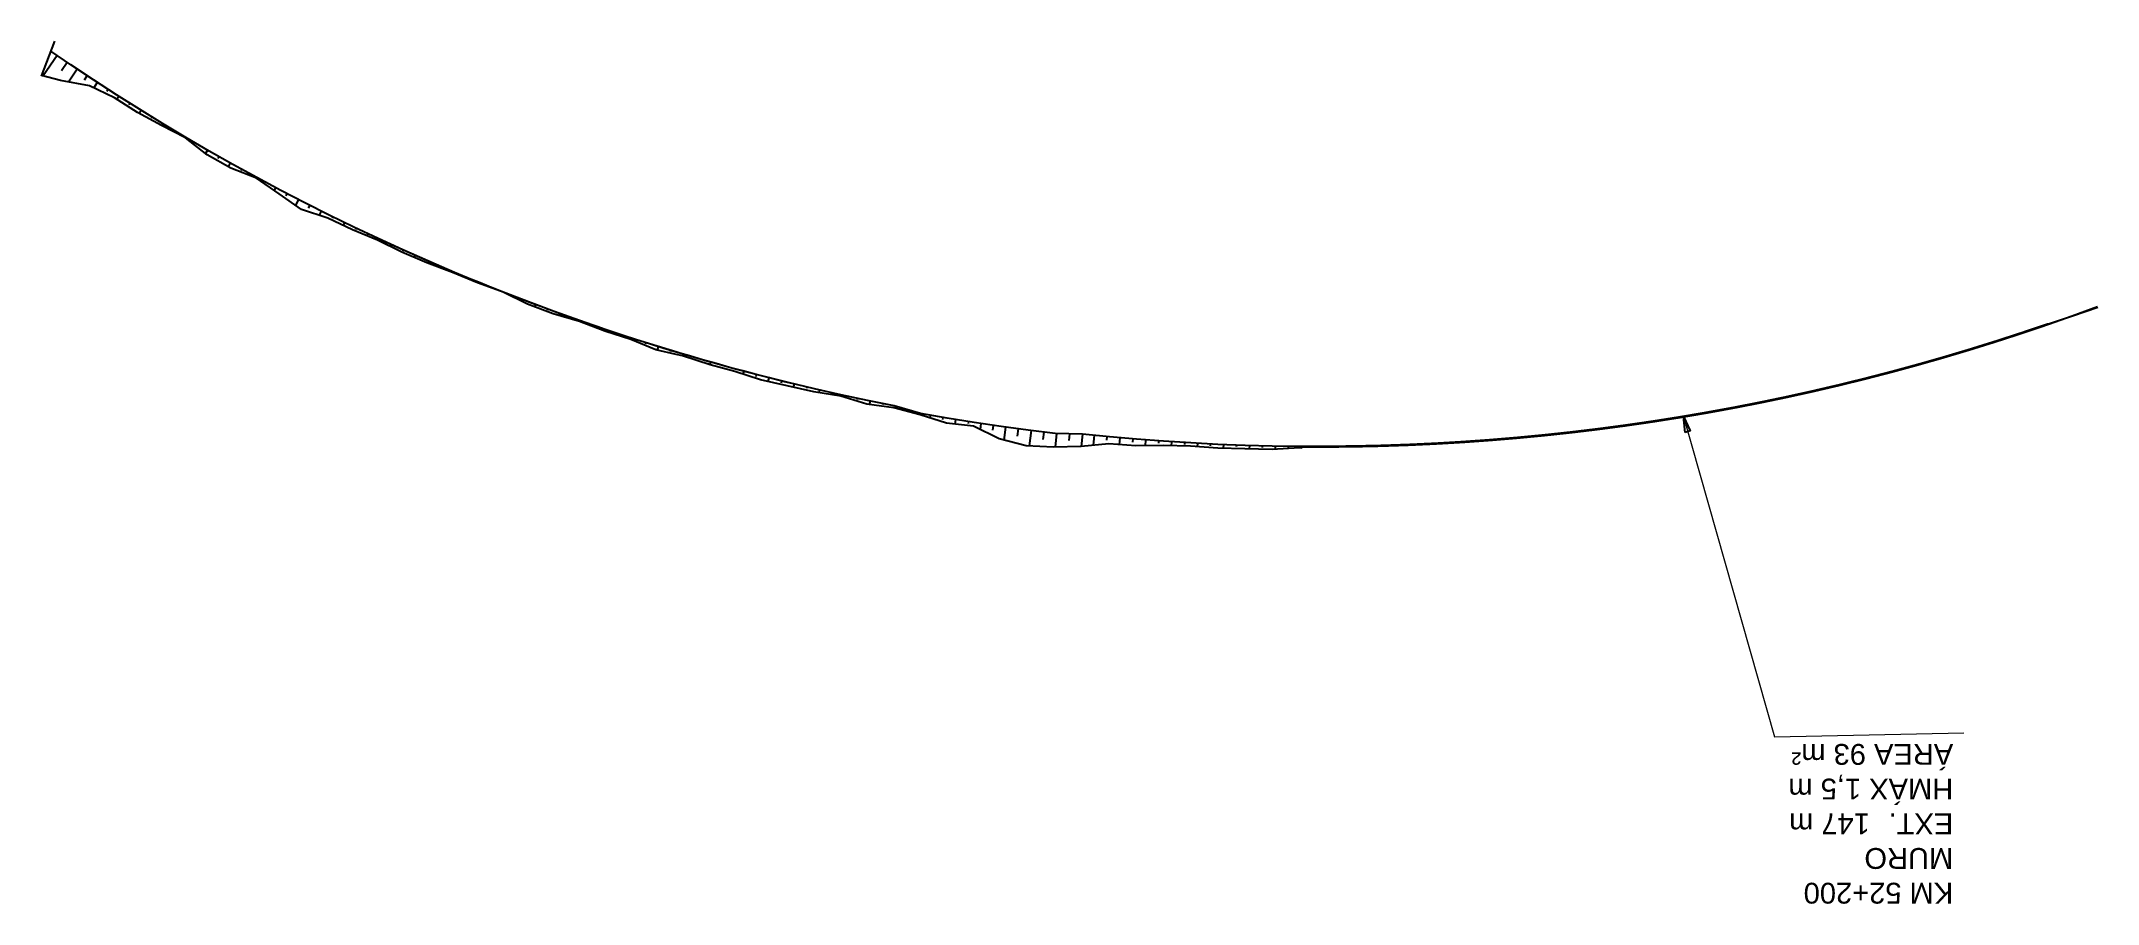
# Model space of a CAD drawing. Header units: metres. Extents: x 288738 to 324331, y 7399322 to 7465117.
# Drawn here: x 314610.4 to 315005.5, y 7431929.9 to 7432095.7 of the extents above; entities that cross this region are included whole.
import ezdxf

# ---------------------------------------------------------------- set-up
doc = ezdxf.new("R2010")
doc.units = ezdxf.units.M
doc.header["$LTSCALE"] = 10
for name, color, linetype in [('F-HZ-ATERRO-TALUDE', 110, 'Continuous'), ('F-HZ-CORREDOR', 7, 'Continuous'), ('F-HZ-CORREDOR-FEAT', 2, 'Continuous'), ('F-HZ-MUROS', 210, 'Continuous'), ('F-HZ-TALUDE', 2, 'Continuous')]:
    doc.layers.add(name, color=color, linetype=linetype)
doc.layers.add('U-HZ-TEXTO-MUROS', color=2, linetype='Continuous', lineweight=0)
doc.styles.add('ARIAL', font='arial.ttf')
doc.styles.add('DIM', font='arial.ttf', dxfattribs={"width": 0.8})
doc.dimstyles.new('U-1_2000', dxfattribs={"dimscale": 2, "dimtxt": 1.5, "dimasz": 0.75, "dimexe": 0.75, "dimexo": 0.75, "dimgap": 0.25, "dimtad": 1, "dimzin": 4, "dimtxsty": 'DIM', "dimblk": 'ARCHTICK', "dimcen": 0.7, "dimdle": 0.75, "dimclrd": 256, "dimclre": 256, "dimclrt": 256, "dimaunit": 1, "dimadec": 3, "dimazin": 2, "dimtfac": 1, "dimtofl": 0, "dimtmove": 0, "dimatfit": 3, "dimldrblk": 'CLOSEDBLANK', "dimfxl": 0, "dimtolj": 1, "dimtzin": 0, "dimlwd": -1, "dimlwe": -1, "dimarcsym": 0})

msp = doc.modelspace()

# ---------------------------------------------------------------- texts
at = {"layer": 'U-HZ-TEXTO-MUROS', "linetype": 'Continuous', "lineweight": -3, "insert": (314977.679, 7431960.715), "char_height": 4, "attachment_point": 7, "rotation": 179.99546, "style": 'ARIAL'}
msp.add_mtext('KM 52+200\\PMURO\\PEXT.^I147 m\\PHMÁX 1,5 m\\PÁREA 93 m²', dxfattribs=at)
msp.add_mtext('KM 52+200\\PMURO\\PEXT.^I147 m\\PHMÁX 1,5 m\\PÁREA 93 m²', dxfattribs=at)

# ---------------------------------------------------------------- blocks, each defined once
blk = doc.blocks.new('_ArchTick')
at = {"color": 0, "linetype": 'ByBlock', "const_width": 0.15}
blk.add_lwpolyline([(-0.5, -0.5), (0.5, 0.5)], dxfattribs=at)

# ---------------------------------------------------------------- linework, layer by layer
at = {"layer": 'F-HZ-ATERRO-TALUDE', "linetype": 'Continuous', "lineweight": -3}
for p, q in [((314689.112, 7432051.57), (314689.078, 7432051.488)), ((315002.462, 7432043.652), (315002.509, 7432043.52)), ((315004.813, 7432044.498), (315004.843, 7432044.415)), ((314995.96, 7432041.361), (314995.969, 7432041.336)), ((314997.749, 7432041.985), (314997.768, 7432041.931)), ((315000.109, 7432042.809), (315000.125, 7432042.762)), ((314852.438, 7432017.805), (314852.436, 7432017.585))]:
    msp.add_line(p, q, dxfattribs=at)
at = {"layer": 'F-HZ-CORREDOR', "color": 90, "linetype": 'Continuous', "lineweight": -3}
for p, q in [((314613.473, 7432092.962, 728.751), (314610.791, 7432089.054, 725.591)), ((314615.404, 7432091.641, 728.749), (314614.303, 7432090.018, 727.442)), ((314617.314, 7432090.355, 728.748), (314615.643, 7432087.863, 726.747)), ((314619.217, 7432089.087, 728.746), (314618.659, 7432088.246, 728.073)), ((314621.183, 7432087.789, 728.745), (314620.487, 7432086.727, 727.898)), ((314623.257, 7432086.443, 728.743), (314622.999, 7432086.045, 728.427)), ((314625.341, 7432085.099, 728.742), (314624.962, 7432084.505, 728.272)), ((314627.451, 7432083.766, 728.74), (314627.261, 7432083.464, 728.503)), ((314629.563, 7432082.437, 728.739), (314629.193, 7432081.842, 728.272)), ((314631.686, 7432081.131, 728.737), (314631.539, 7432080.893, 728.551)), ((314633.81, 7432079.826, 728.736), (314633.593, 7432079.468, 728.456)), ((314635.95, 7432078.546, 728.734), (314635.881, 7432078.431, 728.645)), ((314638.091, 7432077.265, 728.732), (314638.031, 7432077.164, 728.654)), ((314640.231, 7432076.018, 728.731), (314640.121, 7432075.83, 728.585)), ((314642.368, 7432074.775, 728.729), (314641.98, 7432074.101, 728.211)), ((314644.534, 7432073.544, 728.728), (314644.328, 7432073.182, 728.45)), ((314646.706, 7432072.316, 728.726), (314646.297, 7432071.586, 728.168)), ((314648.873, 7432071.116, 728.725), (314648.732, 7432070.86, 728.53)), ((314651.043, 7432069.924, 728.723), (314650.924, 7432069.705, 728.557)), ((314653.226, 7432068.746, 728.721), (314653.152, 7432068.608, 728.617)), ((314655.415, 7432067.577, 728.72), (314655.133, 7432067.046, 728.319)), ((314657.607, 7432066.425, 728.718), (314657.396, 7432066.022, 728.415)), ((314659.802, 7432065.288, 728.717), (314659.235, 7432064.186, 727.891)), ((314661.997, 7432064.164, 728.715), (314661.71, 7432063.599, 728.292)), ((314664.199, 7432063.057, 728.714), (314663.8, 7432062.259, 728.119)), ((314666.416, 7432061.952, 728.712), (314666.278, 7432061.671, 728.504)), ((314668.66, 7432060.858, 728.711), (314668.394, 7432060.311, 728.305)), ((314670.906, 7432059.769, 728.709), (314670.783, 7432059.513, 728.519)), ((314673.161, 7432058.703, 728.707), (314672.968, 7432058.295, 728.406)), ((314675.419, 7432057.64, 728.706), (314675.344, 7432057.479, 728.588)), ((314677.689, 7432056.6, 728.704), (314677.519, 7432056.229, 728.432)), ((314679.96, 7432055.562, 728.703), (314679.865, 7432055.352, 728.549)), ((314682.243, 7432054.55, 728.701), (314682.067, 7432054.154, 728.413)), ((314684.526, 7432053.538, 728.7), (314684.445, 7432053.352, 728.565)), ((314686.818, 7432052.553, 728.698), (314686.702, 7432052.283, 728.502)), ((314689.112, 7432051.57, 728.697), (314689.078, 7432051.488, 728.638)), ((314691.419, 7432050.609, 728.695), (314691.355, 7432050.454, 728.583)), ((314693.728, 7432049.652, 728.693), (314693.694, 7432049.569, 728.634)), ((314696.044, 7432048.717, 728.692), (314695.998, 7432048.604, 728.611)), ((314698.363, 7432047.789, 728.69), (314698.356, 7432047.77, 728.676)), ((314700.686, 7432046.882, 728.689), (314700.626, 7432046.729, 728.58)), ((314703.007, 7432045.985, 728.687), (314702.938, 7432045.805, 728.558)), ((314705.338, 7432045.104, 728.686), (314705.167, 7432044.646, 728.36)), ((314707.679, 7432044.233, 728.684), (314707.592, 7432044, 728.518)), ((314710.021, 7432043.377, 728.682), (314709.876, 7432042.977, 728.399)), ((314712.368, 7432042.536, 728.681), (314712.324, 7432042.413, 728.594)), ((314714.721, 7432041.705, 728.679), (314714.659, 7432041.527, 728.554)), ((314717.082, 7432040.891, 728.678), (314717.039, 7432040.766, 728.589)), ((314719.446, 7432040.086, 728.676), (314719.346, 7432039.787, 728.466)), ((314721.818, 7432039.301, 728.675), (314721.77, 7432039.158, 728.574)), ((314724.19, 7432038.522, 728.673), (314724.087, 7432038.206, 728.451)), ((314726.561, 7432037.769, 728.671), (314726.478, 7432037.507, 728.488)), ((314728.932, 7432037.019, 728.67), (314728.717, 7432036.326, 728.186)), ((314731.311, 7432036.292, 728.668), (314731.235, 7432036.04, 728.493)), ((314733.695, 7432035.571, 728.667), (314733.599, 7432035.249, 728.443)), ((314738.889, 7432033.49, 729.213), (314739.039, 7432034.019, 728.663)), ((314745.355, 7432032.288, 728.659), (314745.203, 7432031.719, 728.267)), ((314747.764, 7432031.651, 728.658), (314747.671, 7432031.294, 728.412)), ((314750.178, 7432031.03, 728.656), (314749.991, 7432030.294, 728.15)), ((314752.598, 7432030.421, 728.655), (314752.514, 7432030.087, 728.425)), ((314755.021, 7432029.827, 728.653), (314754.871, 7432029.206, 728.227)), ((314757.449, 7432029.247, 728.651), (314757.379, 7432028.952, 728.449)), ((314759.878, 7432028.679, 728.65), (314759.759, 7432028.162, 728.296)), ((314762.31, 7432028.13, 728.648), (314762.268, 7432027.943, 728.52)), ((314764.744, 7432027.59, 728.647), (314764.671, 7432027.256, 728.419)), ((314767.178, 7432027.071, 728.645), (314767.12, 7432026.8, 728.46)), ((314769.611, 7432026.559, 728.644), (314769.471, 7432025.879, 728.181)), ((314772.053, 7432026.07, 728.642), (314772.002, 7432025.815, 728.468)), ((314774.492, 7432025.561, 728.64), (314774.424, 7432025.208, 728.4)), ((314776.897, 7432024.867, 728.628), (314776.869, 7432024.717, 728.527)), ((314779.302, 7432024.173, 728.617), (314779.257, 7432023.926, 728.45)), ((314781.165, 7432023.847, 728.616), (314781.077, 7432023.351, 728.28)), ((314783.602, 7432023.42, 728.615), (314783.531, 7432023.009, 728.337)), ((314786.053, 7432023.011, 728.613), (314785.909, 7432022.139, 728.024)), ((314788.514, 7432022.611, 728.611), (314788.452, 7432022.224, 728.35)), ((314790.916, 7432022.237, 728.61), (314790.741, 7432021.094, 727.839)), ((314793.265, 7432021.885, 728.608), (314793.125, 7432020.939, 727.971)), ((314795.644, 7432021.539, 728.607), (314795.292, 7432019.06, 726.938)), ((314798.089, 7432021.202, 728.605), (314797.9, 7432019.817, 727.673)), ((314800.534, 7432020.873, 728.604), (314800.15, 7432017.924, 726.622)), ((314802.989, 7432020.565, 728.602), (314802.819, 7432019.19, 727.678)), ((314805.449, 7432020.29, 728.602), (314805.146, 7432017.724, 726.879)), ((314807.924, 7432020.248, 728.61), (314807.785, 7432019.007, 727.777)), ((314810.4, 7432020.206, 728.618), (314810.145, 7432017.809, 727.011)), ((314812.689, 7432019.976, 728.616), (314812.494, 7432018.041, 727.32)), ((314815.119, 7432019.732, 728.615), (314815.05, 7432019.009, 728.131)), ((314817.592, 7432019.508, 728.611), (314817.473, 7432018.183, 727.724)), ((314820.075, 7432019.289, 728.606), (314820.02, 7432018.642, 728.173)), ((314822.552, 7432019.092, 728.601), (314822.464, 7432017.96, 727.844)), ((314825.03, 7432018.904, 728.597), (314824.997, 7432018.446, 728.29)), ((314827.515, 7432018.734, 728.592), (314827.463, 7432017.958, 728.074)), ((314830.004, 7432018.576, 728.587), (314829.983, 7432018.233, 728.359)), ((314832.495, 7432018.433, 728.583), (314832.459, 7432017.768, 728.139)), ((314834.987, 7432018.304, 728.578), (314834.97, 7432017.948, 728.34)), ((314837.48, 7432018.189, 728.573), (314837.449, 7432017.472, 728.095)), ((314839.973, 7432018.091, 728.569), (314839.961, 7432017.76, 728.348)), ((314842.467, 7432018.004, 728.564), (314842.448, 7432017.379, 728.148)), ((314844.963, 7432017.936, 728.559), (314844.955, 7432017.625, 728.352)), ((314847.456, 7432017.876, 728.555), (314847.445, 7432017.301, 728.171)), ((314849.946, 7432017.839, 728.55), (314849.943, 7432017.648, 728.423)), ((314852.438, 7432017.805, 728.545), (314852.436, 7432017.585, 728.399))]:
    msp.add_line(p, q, dxfattribs=at)
at = {"layer": 'F-HZ-CORREDOR-FEAT', "color": 2, "linetype": 'Continuous', "lineweight": -3}
for p, q in [((314616.113, 7432091.156), (314612.226, 7432093.815)), ((314616.113, 7432091.156), (314612.226, 7432093.815)), ((314616.113, 7432091.156), (314612.226, 7432093.815)), ((314620.458, 7432088.26), (314616.113, 7432091.156)), ((314620.458, 7432088.26), (314616.113, 7432091.156)), ((314620.458, 7432088.26), (314616.113, 7432091.156)), ((314614.085, 7432088.154), (314610.452, 7432089.147)), ((314619.699, 7432087.105), (314614.085, 7432088.154)), ((314624.46, 7432084.825), (314619.699, 7432087.105)), ((314624.839, 7432085.416), (314620.458, 7432088.26)), ((314624.839, 7432085.416), (314620.458, 7432088.26)), ((314624.839, 7432085.416), (314620.458, 7432088.26)), ((314628.873, 7432082.015), (314624.46, 7432084.825)), ((314629.254, 7432082.626), (314624.839, 7432085.416)), ((314629.254, 7432082.626), (314624.839, 7432085.416)), ((314629.254, 7432082.626), (314624.839, 7432085.416)), ((314633.703, 7432079.891), (314629.254, 7432082.626)), ((314633.703, 7432079.891), (314629.254, 7432082.626)), ((314633.703, 7432079.891), (314629.254, 7432082.626)), ((314633.481, 7432079.526), (314628.873, 7432082.015)), ((314638.128, 7432077.114), (314633.481, 7432079.526)), ((314638.184, 7432077.209), (314633.703, 7432079.891)), ((314638.184, 7432077.209), (314633.703, 7432079.891)), ((314638.184, 7432077.209), (314633.703, 7432079.891)), ((314642.285, 7432073.862), (314638.128, 7432077.114)), ((314642.698, 7432074.583), (314638.184, 7432077.209)), ((314642.698, 7432074.583), (314638.184, 7432077.209)), ((314642.698, 7432074.583), (314638.184, 7432077.209)), ((314646.836, 7432071.28), (314642.285, 7432073.862)), ((314647.244, 7432072.012), (314642.698, 7432074.583)), ((314647.244, 7432072.012), (314642.698, 7432074.583)), ((314647.244, 7432072.012), (314642.698, 7432074.583)), ((314651.76, 7432069.383), (314646.836, 7432071.28)), ((314651.821, 7432069.496), (314647.244, 7432072.012)), ((314651.821, 7432069.496), (314647.244, 7432072.012)), ((314651.821, 7432069.496), (314647.244, 7432072.012)), ((314656.086, 7432066.386), (314651.76, 7432069.383)), ((314656.428, 7432067.036), (314651.821, 7432069.496)), ((314656.428, 7432067.036), (314651.821, 7432069.496)), ((314656.428, 7432067.036), (314651.821, 7432069.496)), ((314661.064, 7432064.633), (314656.428, 7432067.036)), ((314661.064, 7432064.633), (314656.428, 7432067.036)), ((314661.064, 7432064.633), (314656.428, 7432067.036)), ((314660.415, 7432063.361), (314656.086, 7432066.386)), ((314665.45, 7432061.721), (314660.415, 7432063.361)), ((314665.73, 7432062.287), (314661.064, 7432064.633)), ((314665.73, 7432062.287), (314661.064, 7432064.633)), ((314665.73, 7432062.287), (314661.064, 7432064.633)), ((314670.167, 7432059.462), (314665.45, 7432061.721)), ((314670.424, 7432059.997), (314665.73, 7432062.287)), ((314670.424, 7432059.997), (314665.73, 7432062.287)), ((314670.424, 7432059.997), (314665.73, 7432062.287)), ((314674.999, 7432057.449), (314670.167, 7432059.462)), ((314675.146, 7432057.765), (314670.424, 7432059.997)), ((314675.146, 7432057.765), (314670.424, 7432059.997)), ((314675.146, 7432057.765), (314670.424, 7432059.997)), ((314679.705, 7432055.17), (314674.999, 7432057.449)), ((314679.894, 7432055.591), (314675.146, 7432057.765)), ((314679.894, 7432055.591), (314675.146, 7432057.765)), ((314679.894, 7432055.591), (314675.146, 7432057.765)), ((314684.507, 7432053.105), (314679.705, 7432055.17)), ((314684.669, 7432053.475), (314679.894, 7432055.591)), ((314684.669, 7432053.475), (314679.894, 7432055.591)), ((314684.669, 7432053.475), (314679.894, 7432055.591)), ((314689.407, 7432051.271), (314684.507, 7432053.105)), ((314689.469, 7432051.417), (314684.669, 7432053.475)), ((314689.469, 7432051.417), (314684.669, 7432053.475)), ((314689.469, 7432051.417), (314684.669, 7432053.475)), ((314694.225, 7432049.249), (314689.407, 7432051.271)), ((314694.293, 7432049.418), (314689.469, 7432051.417)), ((314694.293, 7432049.418), (314689.469, 7432051.417)), ((314694.293, 7432049.418), (314689.469, 7432051.417)), ((314699.137, 7432047.464), (314694.225, 7432049.249)), ((314699.142, 7432047.477), (314694.293, 7432049.418)), ((314699.142, 7432047.477), (314694.293, 7432049.418)), ((314699.142, 7432047.477), (314694.293, 7432049.418)), ((314703.843, 7432045.145), (314699.137, 7432047.464)), ((314704.014, 7432045.597), (314699.142, 7432047.477)), ((314704.014, 7432045.597), (314699.142, 7432047.477)), ((314704.014, 7432045.597), (314699.142, 7432047.477)), ((314708.736, 7432043.303), (314703.843, 7432045.145)), ((314708.909, 7432043.775), (314704.014, 7432045.597)), ((314708.909, 7432043.775), (314704.014, 7432045.597)), ((314708.909, 7432043.775), (314704.014, 7432045.597)), ((314713.772, 7432041.863), (314708.736, 7432043.303)), ((314713.825, 7432042.014), (314708.909, 7432043.775)), ((314713.825, 7432042.014), (314708.909, 7432043.775)), ((314713.825, 7432042.014), (314708.909, 7432043.775)), ((314718.661, 7432040.01), (314713.772, 7432041.863)), ((314718.763, 7432040.312), (314713.825, 7432042.014)), ((314718.763, 7432040.312), (314713.825, 7432042.014)), ((314718.763, 7432040.312), (314713.825, 7432042.014)), ((314723.632, 7432038.396), (314718.661, 7432040.01)), ((314723.721, 7432038.671), (314718.763, 7432040.312)), ((314723.721, 7432038.671), (314718.763, 7432040.312)), ((314723.721, 7432038.671), (314718.763, 7432040.312)), ((314728.477, 7432036.379), (314723.632, 7432038.396)), ((314728.699, 7432037.091), (314723.721, 7432038.671)), ((314728.699, 7432037.091), (314723.721, 7432038.671)), ((314728.699, 7432037.091), (314723.721, 7432038.671)), ((314732.364, 7432035.521), (314728.477, 7432036.379)), ((314732.488, 7432035.932), (314728.699, 7432037.091)), ((314732.488, 7432035.932), (314728.699, 7432037.091)), ((314732.488, 7432035.932), (314728.699, 7432037.091)), ((314733.599, 7432035.249), (314732.364, 7432035.521)), ((314733.695, 7432035.571), (314732.488, 7432035.932)), ((314733.695, 7432035.571), (314732.488, 7432035.932)), ((314733.695, 7432035.571), (314732.488, 7432035.932)), ((314738.71, 7432034.112), (314733.695, 7432035.571)), ((314738.71, 7432034.112), (314733.695, 7432035.571)), ((314738.889, 7432033.49), (314738.576, 7432033.642)), ((314739.039, 7432034.019), (314738.71, 7432034.112)), ((314739.039, 7432034.019), (314738.71, 7432034.112)), ((314739.039, 7432034.019), (314738.71, 7432034.112)), ((314743.742, 7432032.715), (314739.039, 7432034.019)), ((314743.742, 7432032.715), (314739.039, 7432034.019)), ((314748.591, 7432030.605), (314743.614, 7432032.242)), ((314748.791, 7432031.379), (314743.742, 7432032.715)), ((314748.791, 7432031.379), (314743.742, 7432032.715)), ((314748.791, 7432031.379), (314743.742, 7432032.715)), ((314753.855, 7432030.105), (314748.791, 7432031.379)), ((314753.855, 7432030.105), (314748.791, 7432031.379)), ((314753.855, 7432030.105), (314748.791, 7432031.379)), ((314753.7, 7432029.47), (314748.591, 7432030.605)), ((314758.802, 7432028.32), (314753.7, 7432029.47)), ((314758.935, 7432028.892), (314753.855, 7432030.105)), ((314758.935, 7432028.892), (314753.855, 7432030.105)), ((314758.935, 7432028.892), (314753.855, 7432030.105)), ((314763.97, 7432027.469), (314758.802, 7432028.32)), ((314764.029, 7432027.742), (314758.935, 7432028.892)), ((314764.029, 7432027.742), (314758.935, 7432028.892)), ((314764.029, 7432027.742), (314758.935, 7432028.892)), ((314768.99, 7432025.941), (314763.97, 7432027.469)), ((314769.137, 7432026.654), (314764.029, 7432027.742)), ((314769.137, 7432026.654), (314764.029, 7432027.742)), ((314769.137, 7432026.654), (314764.029, 7432027.742)), ((314774.189, 7432025.27), (314768.99, 7432025.941)), ((314774.258, 7432025.628), (314769.137, 7432026.654)), ((314774.258, 7432025.628), (314769.137, 7432026.654)), ((314774.258, 7432025.628), (314769.137, 7432026.654)), ((314779.257, 7432023.926), (314774.189, 7432025.27)), ((314779.302, 7432024.173), (314774.258, 7432025.628)), ((314779.302, 7432024.173), (314774.258, 7432025.628)), ((314779.302, 7432024.173), (314774.258, 7432025.628)), ((314784.294, 7432022.335), (314779.257, 7432023.926)), ((314784.452, 7432023.271), (314779.302, 7432024.173)), ((314784.452, 7432023.271), (314779.302, 7432024.173)), ((314784.452, 7432023.271), (314779.302, 7432024.173)), ((314789.499, 7432021.703), (314784.294, 7432022.335)), ((314789.613, 7432022.433), (314784.452, 7432023.271)), ((314789.613, 7432022.433), (314784.452, 7432023.271)), ((314789.613, 7432022.433), (314784.452, 7432023.271)), ((314794.442, 7432019.28), (314789.499, 7432021.703)), ((314794.784, 7432021.657), (314789.613, 7432022.433)), ((314794.784, 7432021.657), (314789.613, 7432022.433)), ((314794.784, 7432021.657), (314789.613, 7432022.433)), ((314799.964, 7432020.944), (314794.784, 7432021.657)), ((314799.964, 7432020.944), (314794.784, 7432021.657)), ((314799.964, 7432020.944), (314794.784, 7432021.657)), ((314805.152, 7432020.295), (314799.964, 7432020.944)), ((314805.152, 7432020.295), (314799.964, 7432020.944)), ((314805.152, 7432020.295), (314799.964, 7432020.944)), ((314810.4, 7432020.206), (314805.152, 7432020.295)), ((314810.4, 7432020.206), (314805.152, 7432020.295)), ((314810.4, 7432020.206), (314805.152, 7432020.295)), ((314815.597, 7432019.684), (314810.4, 7432020.206)), ((314815.597, 7432019.684), (314810.4, 7432020.206)), ((314815.597, 7432019.684), (314810.4, 7432020.206)), ((314820.799, 7432019.225), (314815.597, 7432019.684)), ((314820.799, 7432019.225), (314815.597, 7432019.684)), ((314820.799, 7432019.225), (314815.597, 7432019.684)), ((314799.57, 7432017.95), (314794.442, 7432019.28)), ((314804.845, 7432017.719), (314799.57, 7432017.95)), ((314810.145, 7432017.809), (314804.845, 7432017.719)), ((314815.47, 7432018.335), (314810.145, 7432017.809)), ((314820.694, 7432017.94), (314815.47, 7432018.335)), ((314825.949, 7432017.999), (314820.694, 7432017.94)), ((314826.007, 7432018.83), (314820.799, 7432019.225)), ((314826.007, 7432018.83), (314820.799, 7432019.225)), ((314826.007, 7432018.83), (314820.799, 7432019.225)), ((314831.182, 7432017.858), (314825.949, 7432017.999)), ((314831.219, 7432018.498), (314826.007, 7432018.83)), ((314831.219, 7432018.498), (314826.007, 7432018.83)), ((314831.219, 7432018.498), (314826.007, 7432018.83)), ((314836.401, 7432017.489), (314831.182, 7432017.858)), ((314836.434, 7432018.23), (314831.219, 7432018.498)), ((314836.434, 7432018.23), (314831.219, 7432018.498)), ((314836.434, 7432018.23), (314831.219, 7432018.498)), ((314841.632, 7432017.401), (314836.401, 7432017.489)), ((314841.653, 7432018.026), (314836.434, 7432018.23)), ((314841.653, 7432018.026), (314836.434, 7432018.23)), ((314841.653, 7432018.026), (314836.434, 7432018.23)), ((314846.861, 7432017.264), (314841.632, 7432017.401)), ((314846.874, 7432017.885), (314841.653, 7432018.026)), ((314846.874, 7432017.885), (314841.653, 7432018.026)), ((314846.874, 7432017.885), (314841.653, 7432018.026)), ((314852.094, 7432017.593), (314846.861, 7432017.264)), ((314852.095, 7432017.808), (314846.874, 7432017.885)), ((314852.095, 7432017.808), (314846.874, 7432017.885)), ((314852.095, 7432017.808), (314846.874, 7432017.885)), ((314852.436, 7432017.585), (314852.094, 7432017.593)), ((314852.438, 7432017.805), (314852.095, 7432017.808)), ((314852.438, 7432017.805), (314852.095, 7432017.808)), ((314852.438, 7432017.805), (314852.095, 7432017.808))]:
    msp.add_line(p, q, dxfattribs=at)
at = {"layer": 'F-HZ-MUROS'}
msp.add_lwpolyline([(314612.952, 7432095.725), (314610.39, 7432088.984)], dxfattribs=at)
at = {"layer": 'F-HZ-MUROS', "linetype": 'Continuous', "lineweight": -3, "const_width": 0.5}
msp.add_lwpolyline([(314995.96, 7432041.361), (314995.639, 7432041.25), (314990.723, 7432039.592), (314985.778, 7432037.988), (314980.807, 7432036.439), (314975.808, 7432034.947), (314970.786, 7432033.515), (314965.747, 7432032.143), (314960.691, 7432030.833), (314955.62, 7432029.585), (314950.534, 7432028.399), (314945.434, 7432027.275), (314940.321, 7432026.213), (314935.195, 7432025.214), (314930.057, 7432024.277), (314924.908, 7432023.403), (314919.749, 7432022.592), (314914.58, 7432021.843), (314909.403, 7432021.158), (314904.217, 7432020.536), (314899.025, 7432019.978), (314893.826, 7432019.482), (314888.621, 7432019.05), (314883.412, 7432018.682), (314878.198, 7432018.377), (314872.981, 7432018.136), (314867.762, 7432017.958), (314862.54, 7432017.844), (314857.318, 7432017.794), (314852.456, 7432017.805)], dxfattribs=at)
msp.add_lwpolyline([(314995.96, 7432041.361), (314995.639, 7432041.25), (314990.723, 7432039.592), (314985.778, 7432037.988), (314980.807, 7432036.439), (314975.808, 7432034.947), (314970.786, 7432033.515), (314965.747, 7432032.143), (314960.691, 7432030.833), (314955.62, 7432029.585), (314950.534, 7432028.399), (314945.434, 7432027.275), (314940.321, 7432026.213), (314935.195, 7432025.214), (314930.057, 7432024.277), (314924.908, 7432023.403), (314919.749, 7432022.592), (314914.58, 7432021.843), (314909.403, 7432021.158), (314904.217, 7432020.536), (314899.025, 7432019.978), (314893.826, 7432019.482), (314888.621, 7432019.05), (314883.412, 7432018.682), (314878.198, 7432018.377), (314872.981, 7432018.136), (314867.762, 7432017.958), (314862.54, 7432017.844), (314857.318, 7432017.794), (314852.456, 7432017.805)], dxfattribs=at)
at = {"layer": 'F-HZ-TALUDE'}
msp.add_lwpolyline([(314755.494, 7432029.707, -0.0498062), (314675.146, 7432057.765, -0.0495559)], format="xyb", dxfattribs=at)
at = {"layer": 'F-HZ-TALUDE', "linetype": 'Continuous', "lineweight": -3}
for points in [[(314995.96, 7432041.361), (315000.529, 7432042.956), (315005.393, 7432044.707)], [(315005.457, 7432044.53), (315000.565, 7432042.855), (314995.969, 7432041.336)]]:
    msp.add_lwpolyline(points, dxfattribs=at)
at = {"layer": 'F-HZ-TALUDE'}
msp.add_lwpolyline([(314743.614, 7432032.242), (314738.889, 7432033.49), (314733.599, 7432035.249)], dxfattribs=at)
msp.add_arc((314852.438, 7432017.805), 0.219, 269.54886, 359.87533, dxfattribs=at)

msp.set_redraw_order([(e.dxf.handle, doc.entitydb.next_handle()) for e in msp.query("TEXT MTEXT ATTDEF DIMENSION ARC_DIMENSION")])  # texts and dimensions are drawn at this point

# ---------------------------------------------------------------- leaders
at = {"layer": 'U-HZ-TEXTO-MUROS', "linetype": 'Continuous', "lineweight": -3}
msp.add_leader([(314925.84, 7432023.561), (314943.337, 7431962.022), (314979.736, 7431962.774)], dimstyle='U-1_2000', override={"dimscale": 1, "dimasz": 3}, dxfattribs=at)
msp.add_leader([(314925.84, 7432023.561), (314943.337, 7431962.022), (314979.736, 7431962.774)], dimstyle='U-1_2000', override={"dimscale": 1, "dimasz": 3}, dxfattribs=at)

doc.saveas('drawing.dxf')
